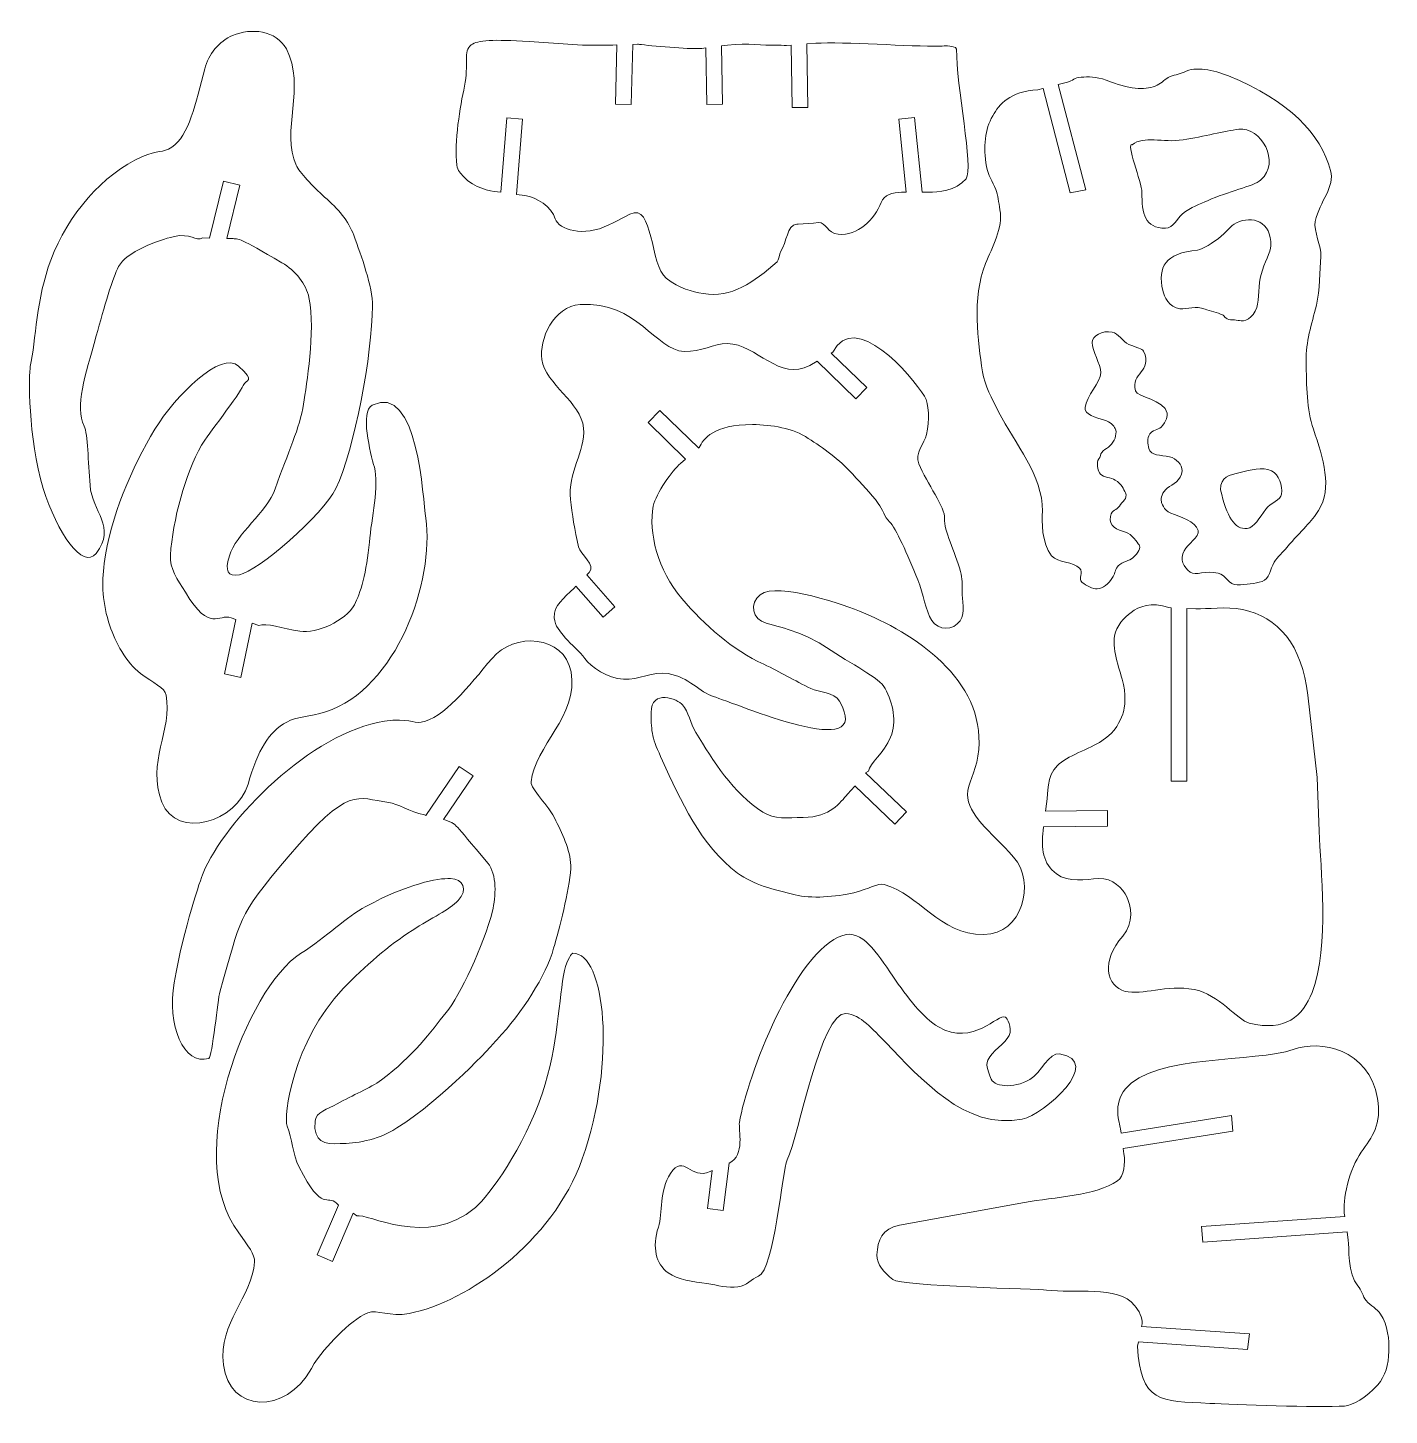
# Model space of a CAD drawing. Header units: centimetres. Extents: x -29.3 to 27.9, y -29.8 to 28.6.
import ezdxf

# ---------------------------------------------------------------- set-up
doc = ezdxf.new("R2010")
doc.units = ezdxf.units.CM
doc.header["$MEASUREMENT"] = 0
doc.layers.add('Layer 1', color=7, linetype='Continuous')

msp = doc.modelspace()

# ---------------------------------------------------------------- linework, layer by layer
at = {"layer": 'Layer 1', "lineweight": 5}
for points, knots in [([(-21.99616, 19.73784), (-22.28927, 19.58286), (-22.49924, 19.95516), (-23.20178, 19.79636), (-23.20178, 19.79636), (-23.90443, 19.6376), (-25.18849, 19.16327), (-25.53286, 18.53199), (-25.53286, 18.53199), (-25.77491, 18.08842), (-26.14165, 16.81835), (-26.46681, 15.62736), (-26.46681, 15.62736), (-26.94591, 13.87257), (-27.38505, 12.70269), (-26.97694, 11.82006), (-26.97694, 11.82006), (-26.83023, 11.50274), (-26.80568, 10.32719), (-26.7318, 9.33894), (-26.7318, 9.33894), (-26.64776, 8.21399), (-25.59869, 7.60781), (-26.47883, 6.47047), (-26.47883, 6.47047), (-27.01969, 5.77156), (-28.12648, 7.3391), (-28.6975, 9.20863), (-28.6975, 9.20863), (-29.34943, 11.34315), (-29.30841, 14.01446), (-29.24143, 14.33367), (-29.24143, 14.33367), (-29.00974, 15.43674), (-28.98211, 17.21768), (-28.38285, 18.80453), (-28.38285, 18.80453), (-27.65504, 20.7317), (-26.206, 22.40772), (-24.53113, 23.15905), (-24.53113, 23.15905), (-23.88552, 23.44862), (-23.67252, 23.29639), (-23.29311, 23.55091), (-23.29311, 23.55091), (-22.57353, 24.03352), (-22.28869, 25.39498), (-21.90868, 26.84771), (-21.90868, 26.84771), (-21.74993, 27.45478), (-21.31334, 28.01352), (-20.73674, 28.25322), (-20.73674, 28.25322), (-19.96236, 28.57507), (-18.90028, 28.47459), (-18.47875, 27.68254), (-18.47875, 27.68254), (-17.64414, 26.11428), (-18.72347, 24.21243), (-18.06464, 22.79051), (-18.06464, 22.79051), (-17.9365, 22.51409), (-17.37166, 21.899), (-16.87004, 21.45788), (-16.87004, 21.45788), (-16.30143, 20.9579), (-15.87042, 20.45377), (-15.64586, 19.84864), (-15.64586, 19.84864), (-15.329, 18.99466), (-14.85337, 17.67944), (-14.85769, 16.869), (-14.85769, 16.869), (-14.86824, 14.8848), (-15.61033, 10.83382), (-16.39377, 9.20789), (-16.39377, 9.20789), (-16.93239, 8.09004), (-19.69743, 5.70736), (-20.45247, 5.57653), (-20.45247, 5.57653), (-20.95094, 5.49005), (-21.06978, 5.70732), (-20.87496, 6.36638), (-20.87496, 6.36638), (-20.59925, 7.29921), (-19.29807, 8.19374), (-18.95019, 9.18539), (-18.95019, 9.18539), (-18.40287, 10.74553), (-17.91197, 11.73368), (-17.76008, 12.75428), (-17.76008, 12.75428), (-17.63336, 13.60571), (-17.24381, 15.74656), (-17.529, 17.2297), (-17.529, 17.2297), (-17.63749, 17.79395), (-18.09804, 18.36299), (-18.66419, 18.69595), (-18.66419, 18.69595), (-20.48875, 19.769), (-20.46793, 19.69481), (-20.77511, 19.70986), (-20.77511, 19.70986), (-20.77511, 19.70986), (-20.97216, 19.71951), (-20.97216, 19.71951), (-20.97216, 19.71951), (-20.97216, 19.71951), (-20.97978, 19.71957), (-20.97978, 19.71957), (-20.97978, 19.71957), (-20.97978, 19.71957), (-20.43101, 21.955), (-20.43101, 21.955), (-20.43101, 21.955), (-20.43101, 21.955), (-21.1217, 22.12455), (-21.1217, 22.12455), (-21.1217, 22.12455), (-21.1217, 22.12455), (-21.71032, 19.72679), (-21.71032, 19.72679), (-21.71032, 19.72679), (-21.71032, 19.72679), (-21.99616, 19.73784), (-21.99616, 19.73784)], [0, 0, 0, 0, 0.03125, 0.03125, 0.03125, 0.03125, 0.0625, 0.0625, 0.0625, 0.0625, 0.09375, 0.09375, 0.09375, 0.09375, 0.125, 0.125, 0.125, 0.125, 0.15625, 0.15625, 0.15625, 0.15625, 0.1875, 0.1875, 0.1875, 0.1875, 0.21875, 0.21875, 0.21875, 0.21875, 0.25, 0.25, 0.25, 0.25, 0.28125, 0.28125, 0.28125, 0.28125, 0.3125, 0.3125, 0.3125, 0.3125, 0.34375, 0.34375, 0.34375, 0.34375, 0.375, 0.375, 0.375, 0.375, 0.40625, 0.40625, 0.40625, 0.40625, 0.4375, 0.4375, 0.4375, 0.4375, 0.46875, 0.46875, 0.46875, 0.46875, 0.5, 0.5, 0.5, 0.5, 0.53125, 0.53125, 0.53125, 0.53125, 0.5625, 0.5625, 0.5625, 0.5625, 0.59375, 0.59375, 0.59375, 0.59375, 0.625, 0.625, 0.625, 0.625, 0.65625, 0.65625, 0.65625, 0.65625, 0.6875, 0.6875, 0.6875, 0.6875, 0.71875, 0.71875, 0.71875, 0.71875, 0.75, 0.75, 0.75, 0.75, 0.78125, 0.78125, 0.78125, 0.78125, 0.8125, 0.8125, 0.8125, 0.8125, 0.84375, 0.84375, 0.84375, 0.84375, 0.875, 0.875, 0.875, 0.875, 0.90625, 0.90625, 0.90625, 0.90625, 0.9375, 0.9375, 0.9375, 0.9375, 0.96875, 0.96875, 0.96875, 0.96875, 1, 1, 1, 1]), ([(-4.75157, 27.84878), (-4.75157, 27.84878), (-4.58242, 27.85358), (-4.58242, 27.85358), (-4.58242, 27.85358), (-4.58242, 27.85358), (-4.64661, 25.36871), (-4.64661, 25.36871), (-4.64661, 25.36871), (-4.64661, 25.36871), (-3.98643, 25.35166), (-3.98643, 25.35166), (-3.98643, 25.35166), (-3.98643, 25.35166), (-3.92133, 27.87234), (-3.92133, 27.87234), (-3.92133, 27.87234), (-3.92133, 27.87234), (-3.71767, 27.87812), (-3.71767, 27.87812), (-3.71767, 27.87812), (-3.66407, 27.87964), (-3.60781, 27.87724), (-3.55396, 27.86976), (-3.55396, 27.86976), (-2.91446, 27.78094), (-1.35697, 27.66208), (-1.01167, 27.70506), (-1.01167, 27.70506), (-1.01167, 27.70506), (-0.8443, 27.72589), (-0.8443, 27.72589), (-0.8443, 27.72589), (-0.8443, 27.72589), (-0.81027, 25.34696), (-0.81027, 25.34696), (-0.81027, 25.34696), (-0.81027, 25.34696), (-0.14993, 25.35641), (-0.14993, 25.35641), (-0.14993, 25.35641), (-0.14993, 25.35641), (-0.18501, 27.80796), (-0.18501, 27.80796), (-0.18501, 27.80796), (-0.18501, 27.80796), (0.06731, 27.83937), (0.06731, 27.83937), (0.06731, 27.83937), (0.93945, 27.94794), (1.5763, 27.81777), (2.09314, 27.84901), (2.09314, 27.84901), (2.2123, 27.85621), (2.44409, 27.82491), (2.53929, 27.83183), (2.53929, 27.83183), (2.53929, 27.83183), (2.74336, 27.84666), (2.74336, 27.84666), (2.74336, 27.84666), (2.74336, 27.84666), (2.78098, 25.21696), (2.78098, 25.21696), (2.78098, 25.21696), (2.78098, 25.21696), (3.44132, 25.22641), (3.44132, 25.22641), (3.44132, 25.22641), (3.44132, 25.22641), (3.40314, 27.89461), (3.40314, 27.89461), (3.40314, 27.89461), (3.40314, 27.89461), (3.77191, 27.92142), (3.77191, 27.92142), (3.77191, 27.92142), (4.91259, 28.00433), (7.79568, 27.77257), (8.99451, 27.80003), (8.99451, 27.80003), (9.11845, 27.80287), (9.2252, 27.82698), (9.30672, 27.81272), (9.30672, 27.81272), (9.41938, 27.79294), (9.6987, 27.78368), (9.69719, 27.6761), (9.69719, 27.6761), (9.67537, 26.17525), (10.41646, 22.64735), (10.09228, 22.22845), (10.09228, 22.22845), (9.67484, 21.68889), (8.88621, 21.66473), (8.53488, 21.66336), (8.53488, 21.66336), (8.53488, 21.66336), (8.2437, 21.66221), (8.2437, 21.66221), (8.2437, 21.66221), (8.2437, 21.66221), (7.92311, 24.79604), (7.92311, 24.79604), (7.92311, 24.79604), (7.92311, 24.79604), (7.26615, 24.72886), (7.26615, 24.72886), (7.26615, 24.72886), (7.26615, 24.72886), (7.58011, 21.6596), (7.58011, 21.6596), (7.58011, 21.6596), (7.58011, 21.6596), (7.37862, 21.65881), (7.37862, 21.65881), (7.37862, 21.65881), (7.01128, 21.65738), (6.64489, 21.54099), (6.52337, 21.23004), (6.52337, 21.23004), (6.24284, 20.51221), (5.5428, 19.81505), (4.71853, 19.89098), (4.71853, 19.89098), (4.25094, 19.93398), (4.21548, 20.40492), (3.88971, 20.38029), (3.88971, 20.38029), (3.88971, 20.38029), (3.68121, 20.36448), (3.68121, 20.36448), (3.68121, 20.36448), (3.68121, 20.36448), (3.03027, 20.31514), (3.03027, 20.31514), (3.03027, 20.31514), (3.03027, 20.31514), (2.97279, 20.31078), (2.97279, 20.31078), (2.97279, 20.31078), (2.55771, 20.2793), (2.56511, 19.5586), (2.30549, 19.17448), (2.30549, 19.17448), (2.22875, 19.06094), (2.23587, 18.81023), (2.14897, 18.73423), (2.14897, 18.73423), (1.16378, 17.87207), (0.23701, 17.19627), (-0.96114, 17.40262), (-0.96114, 17.40262), (-1.42987, 17.48333), (-1.94057, 17.60756), (-2.51218, 18.04625), (-2.51218, 18.04625), (-3.20523, 18.57806), (-3.02941, 21.24853), (-4.03461, 20.73896), (-4.03461, 20.73896), (-4.03461, 20.73896), (-4.22459, 20.64265), (-4.22459, 20.64265), (-4.22459, 20.64265), (-4.22459, 20.64265), (-4.74738, 20.37763), (-4.74738, 20.37763), (-4.74738, 20.37763), (-4.74738, 20.37763), (-4.92226, 20.28898), (-4.92226, 20.28898), (-4.92226, 20.28898), (-5.98893, 19.74827), (-7.03603, 20.0922), (-7.17416, 20.54207), (-7.17416, 20.54207), (-7.33193, 21.05587), (-7.96105, 21.45264), (-8.45602, 21.52039), (-8.45602, 21.52039), (-8.45602, 21.52039), (-8.81168, 21.56907), (-8.81168, 21.56907), (-8.81168, 21.56907), (-8.81168, 21.56907), (-8.55108, 24.7356), (-8.55108, 24.7356), (-8.55108, 24.7356), (-8.55108, 24.7356), (-9.20927, 24.78975), (-9.20927, 24.78975), (-9.20927, 24.78975), (-9.20927, 24.78975), (-9.46695, 21.65875), (-9.46695, 21.65875), (-9.46695, 21.65875), (-9.46695, 21.65875), (-9.60371, 21.67747), (-9.60371, 21.67747), (-9.60371, 21.67747), (-9.92771, 21.72182), (-10.5793, 21.81237), (-11.02581, 22.31356), (-11.02581, 22.31356), (-11.14226, 22.44426), (-11.27915, 22.56844), (-11.30983, 22.79204), (-11.30983, 22.79204), (-11.44279, 23.76118), (-11.16354, 25.28577), (-10.99156, 26.11253), (-10.99156, 26.11253), (-10.7986, 27.03986), (-11.05846, 27.58994), (-10.70693, 27.85371), (-10.70693, 27.85371), (-10.43352, 28.05894), (-9.78993, 28.09112), (-8.27533, 27.99347), (-8.27533, 27.99347), (-8.27533, 27.99347), (-6.03624, 27.84901), (-6.03624, 27.84901), (-6.03624, 27.84901), (-6.03624, 27.84901), (-4.75157, 27.84878), (-4.75157, 27.84878)], [0, 0, 0, 0, 0.01754386, 0.01754386, 0.01754386, 0.01754386, 0.03508772, 0.03508772, 0.03508772, 0.03508772, 0.05263158, 0.05263158, 0.05263158, 0.05263158, 0.07017544, 0.07017544, 0.07017544, 0.07017544, 0.0877193, 0.0877193, 0.0877193, 0.0877193, 0.10526316, 0.10526316, 0.10526316, 0.10526316, 0.12280702, 0.12280702, 0.12280702, 0.12280702, 0.14035088, 0.14035088, 0.14035088, 0.14035088, 0.15789474, 0.15789474, 0.15789474, 0.15789474, 0.1754386, 0.1754386, 0.1754386, 0.1754386, 0.19298246, 0.19298246, 0.19298246, 0.19298246, 0.21052632, 0.21052632, 0.21052632, 0.21052632, 0.22807018, 0.22807018, 0.22807018, 0.22807018, 0.24561404, 0.24561404, 0.24561404, 0.24561404, 0.26315789, 0.26315789, 0.26315789, 0.26315789, 0.28070175, 0.28070175, 0.28070175, 0.28070175, 0.29824561, 0.29824561, 0.29824561, 0.29824561, 0.31578947, 0.31578947, 0.31578947, 0.31578947, 0.33333333, 0.33333333, 0.33333333, 0.33333333, 0.35087719, 0.35087719, 0.35087719, 0.35087719, 0.36842105, 0.36842105, 0.36842105, 0.36842105, 0.38596491, 0.38596491, 0.38596491, 0.38596491, 0.40350877, 0.40350877, 0.40350877, 0.40350877, 0.42105263, 0.42105263, 0.42105263, 0.42105263, 0.43859649, 0.43859649, 0.43859649, 0.43859649, 0.45614035, 0.45614035, 0.45614035, 0.45614035, 0.47368421, 0.47368421, 0.47368421, 0.47368421, 0.49122807, 0.49122807, 0.49122807, 0.49122807, 0.50877193, 0.50877193, 0.50877193, 0.50877193, 0.52631579, 0.52631579, 0.52631579, 0.52631579, 0.54385965, 0.54385965, 0.54385965, 0.54385965, 0.56140351, 0.56140351, 0.56140351, 0.56140351, 0.57894737, 0.57894737, 0.57894737, 0.57894737, 0.59649123, 0.59649123, 0.59649123, 0.59649123, 0.61403509, 0.61403509, 0.61403509, 0.61403509, 0.63157895, 0.63157895, 0.63157895, 0.63157895, 0.64912281, 0.64912281, 0.64912281, 0.64912281, 0.66666667, 0.66666667, 0.66666667, 0.66666667, 0.68421053, 0.68421053, 0.68421053, 0.68421053, 0.70175439, 0.70175439, 0.70175439, 0.70175439, 0.71929825, 0.71929825, 0.71929825, 0.71929825, 0.73684211, 0.73684211, 0.73684211, 0.73684211, 0.75438596, 0.75438596, 0.75438596, 0.75438596, 0.77192982, 0.77192982, 0.77192982, 0.77192982, 0.78947368, 0.78947368, 0.78947368, 0.78947368, 0.80701754, 0.80701754, 0.80701754, 0.80701754, 0.8245614, 0.8245614, 0.8245614, 0.8245614, 0.84210526, 0.84210526, 0.84210526, 0.84210526, 0.85964912, 0.85964912, 0.85964912, 0.85964912, 0.87719298, 0.87719298, 0.87719298, 0.87719298, 0.89473684, 0.89473684, 0.89473684, 0.89473684, 0.9122807, 0.9122807, 0.9122807, 0.9122807, 0.92982456, 0.92982456, 0.92982456, 0.92982456, 0.94736842, 0.94736842, 0.94736842, 0.94736842, 0.96491228, 0.96491228, 0.96491228, 0.96491228, 0.98245614, 0.98245614, 0.98245614, 0.98245614, 1, 1, 1, 1]), ([(13.11564, 25.97116), (13.11564, 25.97116), (13.31591, 26.02226), (13.31591, 26.02226), (13.31591, 26.02226), (13.31591, 26.02226), (13.32929, 26.02567), (13.32929, 26.02567), (13.32929, 26.02567), (13.32929, 26.02567), (14.47082, 21.63314), (14.47082, 21.63314), (14.47082, 21.63314), (14.47082, 21.63314), (15.12076, 21.75778), (15.12076, 21.75778), (15.12076, 21.75778), (15.12076, 21.75778), (13.96916, 26.18894), (13.96916, 26.18894), (13.96916, 26.18894), (13.96916, 26.18894), (14.36008, 26.28868), (14.36008, 26.28868), (14.36008, 26.28868), (14.57851, 26.34441), (14.65153, 26.4863), (14.9298, 26.49705), (14.9298, 26.49705), (15.20814, 26.50781), (15.56664, 26.53491), (15.97885, 26.36931), (15.97885, 26.36931), (16.95441, 25.97721), (17.5808, 25.94869), (18.0465, 26.1225), (18.0465, 26.1225), (18.25825, 26.20156), (18.40787, 26.37999), (18.59303, 26.48406), (18.59303, 26.48406), (18.79061, 26.59516), (19.05259, 26.60822), (19.25624, 26.71259), (19.25624, 26.71259), (19.74868, 26.96516), (20.48499, 26.80465), (21.11751, 26.54991), (21.11751, 26.54991), (23.69351, 25.51254), (24.99568, 24.09239), (25.41388, 22.57467), (25.41388, 22.57467), (25.60949, 21.86489), (24.95954, 21.30474), (24.77128, 20.43138), (24.77128, 20.43138), (24.68574, 20.03435), (25.04454, 19.37169), (25.00818, 18.95383), (25.00818, 18.95383), (24.95628, 18.35873), (24.97227, 17.55302), (24.8187, 16.9126), (24.8187, 16.9126), (24.6212, 16.08927), (24.36899, 15.35284), (24.38422, 14.57707), (24.38422, 14.57707), (24.40558, 13.49154), (24.40778, 12.52928), (24.6909, 11.69885), (24.6909, 11.69885), (25.11796, 10.44609), (25.49592, 9.22991), (24.90605, 8.27586), (24.90605, 8.27586), (24.63006, 7.82948), (24.19436, 7.43901), (23.57699, 6.7276), (23.57699, 6.7276), (23.42161, 6.54857), (23.18122, 6.32549), (23.04516, 6.09942), (23.04516, 6.09942), (22.87015, 5.80856), (22.85939, 5.39577), (22.534, 5.29685), (22.534, 5.29685), (22.2324, 5.2051), (21.86686, 5.15403), (21.48912, 5.15186), (21.48912, 5.15186), (21.13494, 5.14985), (21.02615, 5.55181), (20.69235, 5.64147), (20.69235, 5.64147), (20.16134, 5.78414), (19.7361, 5.51261), (19.51102, 5.68313), (19.51102, 5.68313), (19.23684, 5.8909), (19.06434, 6.22283), (19.25586, 6.5841), (19.25586, 6.5841), (19.40473, 6.86504), (19.91012, 7.16188), (19.84292, 7.4361), (19.84292, 7.4361), (19.74534, 7.8341), (19.09494, 7.99589), (18.70122, 8.16671), (18.70122, 8.16671), (18.37946, 8.30624), (18.3162, 8.59965), (18.30673, 8.64429), (18.30673, 8.64429), (18.27037, 8.81541), (18.33098, 9.03826), (18.55189, 9.21543), (18.55189, 9.21543), (18.77281, 9.39267), (19.15426, 9.52459), (19.17184, 9.9473), (19.17184, 9.9473), (19.18237, 10.20009), (18.93774, 10.46797), (18.64705, 10.53434), (18.64705, 10.53434), (18.27325, 10.6196), (17.85944, 10.56286), (17.77709, 10.88807), (17.77709, 10.88807), (17.75421, 10.9784), (17.7333, 11.08233), (17.73277, 11.1876), (17.73277, 11.1876), (17.73232, 11.29279), (17.75217, 11.39962), (17.81043, 11.49541), (17.81043, 11.49541), (17.90657, 11.65361), (18.1587, 11.65779), (18.29317, 11.7871), (18.29317, 11.7871), (18.51735, 12.00249), (18.56712, 12.28514), (18.5478, 12.37078), (18.5478, 12.37078), (18.42075, 12.93265), (17.28609, 13.04763), (17.21321, 13.30871), (17.21321, 13.30871), (16.99684, 14.08313), (17.95354, 14.09904), (17.55701, 14.97485), (17.55701, 14.97485), (17.49799, 15.1052), (17.27223, 15.10095), (16.93949, 15.26139), (16.93949, 15.26139), (16.66516, 15.39376), (16.48871, 15.7174), (16.23787, 15.77533), (16.23787, 15.77533), (15.82013, 15.87194), (15.3911, 15.61661), (15.3911, 15.33694), (15.3911, 15.33694), (15.3911, 14.97522), (15.75073, 14.46247), (15.75422, 14.06477), (15.75422, 14.06477), (15.7574, 13.69566), (15.14836, 13.0869), (15.09473, 12.61349), (15.09473, 12.61349), (15.05957, 12.30276), (15.54111, 12.19309), (15.91726, 12.07192), (15.91726, 12.07192), (16.14302, 11.99928), (16.30765, 11.84974), (16.36538, 11.72274), (16.36538, 11.72274), (16.4422, 11.55387), (16.38106, 11.27957), (16.20583, 11.06658), (16.20583, 11.06658), (16.06506, 10.89546), (15.75922, 10.78138), (15.74286, 10.5922), (15.74286, 10.5922), (15.73263, 10.47424), (15.61626, 10.40719), (15.61717, 10.30842), (15.61717, 10.30842), (15.61823, 10.18583), (15.60664, 9.94125), (15.74619, 9.8009), (15.74619, 9.8009), (15.86142, 9.6851), (16.20393, 9.65352), (16.36379, 9.55587), (16.36379, 9.55587), (16.63046, 9.39297), (16.7166, 9.17392), (16.79032, 9.01467), (16.79032, 9.01467), (16.9007, 8.77607), (16.6613, 8.65161), (16.54091, 8.46265), (16.54091, 8.46265), (16.42053, 8.27369), (16.21908, 8.34253), (16.16249, 8.02971), (16.16249, 8.02971), (16.08211, 7.58512), (16.45053, 7.47716), (16.78918, 7.37317), (16.78918, 7.37317), (17.07366, 7.28582), (17.28389, 6.92783), (17.36496, 6.82816), (17.36496, 6.82816), (17.44466, 6.73006), (17.34768, 6.49608), (17.10608, 6.29159), (17.10608, 6.29159), (16.95517, 6.16393), (16.67418, 6.11966), (16.48947, 5.94936), (16.48947, 5.94936), (16.37871, 5.84715), (16.35871, 5.64812), (16.27234, 5.4979), (16.27234, 5.4979), (16.07878, 5.16127), (15.85112, 5.00479), (15.60929, 4.98127), (15.60929, 4.98127), (15.42928, 4.96373), (15.1323, 5.12797), (14.97987, 5.25571), (14.97987, 5.25571), (14.77381, 5.42855), (15.04419, 5.65536), (14.8651, 5.8526), (14.8651, 5.8526), (14.6085, 6.13511), (13.95052, 6.05455), (13.68748, 6.37409), (13.68748, 6.37409), (13.24913, 6.90655), (13.29201, 7.84471), (13.29913, 8.24696), (13.29913, 8.24696), (13.32618, 9.76588), (12.16372, 11.05896), (11.4596, 12.42998), (11.4596, 12.42998), (11.17671, 12.98081), (10.88003, 13.52693), (10.78548, 14.11255), (10.78548, 14.11255), (10.58192, 15.37263), (10.33539, 17.20653), (10.9136, 18.66393), (10.9136, 18.66393), (11.1852, 19.34869), (11.65582, 20.16045), (11.51793, 20.92069), (11.51793, 20.92069), (11.45748, 21.25389), (11.43589, 21.52669), (11.33906, 21.77904), (11.33906, 21.77904), (11.21467, 22.1035), (11.01367, 22.39467), (10.95284, 22.73839), (10.95284, 22.73839), (10.80443, 23.57621), (10.88443, 24.30024), (11.21239, 24.87481), (11.21239, 24.87481), (11.49233, 25.36524), (11.92401, 25.88687), (13.11564, 25.97116)], [0, 0, 0, 0, 0.01388889, 0.01388889, 0.01388889, 0.01388889, 0.02777778, 0.02777778, 0.02777778, 0.02777778, 0.04166667, 0.04166667, 0.04166667, 0.04166667, 0.05555556, 0.05555556, 0.05555556, 0.05555556, 0.06944444, 0.06944444, 0.06944444, 0.06944444, 0.08333333, 0.08333333, 0.08333333, 0.08333333, 0.09722222, 0.09722222, 0.09722222, 0.09722222, 0.11111111, 0.11111111, 0.11111111, 0.11111111, 0.125, 0.125, 0.125, 0.125, 0.13888889, 0.13888889, 0.13888889, 0.13888889, 0.15277778, 0.15277778, 0.15277778, 0.15277778, 0.16666667, 0.16666667, 0.16666667, 0.16666667, 0.18055556, 0.18055556, 0.18055556, 0.18055556, 0.19444444, 0.19444444, 0.19444444, 0.19444444, 0.20833333, 0.20833333, 0.20833333, 0.20833333, 0.22222222, 0.22222222, 0.22222222, 0.22222222, 0.23611111, 0.23611111, 0.23611111, 0.23611111, 0.25, 0.25, 0.25, 0.25, 0.26388889, 0.26388889, 0.26388889, 0.26388889, 0.27777778, 0.27777778, 0.27777778, 0.27777778, 0.29166667, 0.29166667, 0.29166667, 0.29166667, 0.30555556, 0.30555556, 0.30555556, 0.30555556, 0.31944444, 0.31944444, 0.31944444, 0.31944444, 0.33333333, 0.33333333, 0.33333333, 0.33333333, 0.34722222, 0.34722222, 0.34722222, 0.34722222, 0.36111111, 0.36111111, 0.36111111, 0.36111111, 0.375, 0.375, 0.375, 0.375, 0.38888889, 0.38888889, 0.38888889, 0.38888889, 0.40277778, 0.40277778, 0.40277778, 0.40277778, 0.41666667, 0.41666667, 0.41666667, 0.41666667, 0.43055556, 0.43055556, 0.43055556, 0.43055556, 0.44444444, 0.44444444, 0.44444444, 0.44444444, 0.45833333, 0.45833333, 0.45833333, 0.45833333, 0.47222222, 0.47222222, 0.47222222, 0.47222222, 0.48611111, 0.48611111, 0.48611111, 0.48611111, 0.5, 0.5, 0.5, 0.5, 0.51388889, 0.51388889, 0.51388889, 0.51388889, 0.52777778, 0.52777778, 0.52777778, 0.52777778, 0.54166667, 0.54166667, 0.54166667, 0.54166667, 0.55555556, 0.55555556, 0.55555556, 0.55555556, 0.56944444, 0.56944444, 0.56944444, 0.56944444, 0.58333333, 0.58333333, 0.58333333, 0.58333333, 0.59722222, 0.59722222, 0.59722222, 0.59722222, 0.61111111, 0.61111111, 0.61111111, 0.61111111, 0.625, 0.625, 0.625, 0.625, 0.63888889, 0.63888889, 0.63888889, 0.63888889, 0.65277778, 0.65277778, 0.65277778, 0.65277778, 0.66666667, 0.66666667, 0.66666667, 0.66666667, 0.68055556, 0.68055556, 0.68055556, 0.68055556, 0.69444444, 0.69444444, 0.69444444, 0.69444444, 0.70833333, 0.70833333, 0.70833333, 0.70833333, 0.72222222, 0.72222222, 0.72222222, 0.72222222, 0.73611111, 0.73611111, 0.73611111, 0.73611111, 0.75, 0.75, 0.75, 0.75, 0.76388889, 0.76388889, 0.76388889, 0.76388889, 0.77777778, 0.77777778, 0.77777778, 0.77777778, 0.79166667, 0.79166667, 0.79166667, 0.79166667, 0.80555556, 0.80555556, 0.80555556, 0.80555556, 0.81944444, 0.81944444, 0.81944444, 0.81944444, 0.83333333, 0.83333333, 0.83333333, 0.83333333, 0.84722222, 0.84722222, 0.84722222, 0.84722222, 0.86111111, 0.86111111, 0.86111111, 0.86111111, 0.875, 0.875, 0.875, 0.875, 0.88888889, 0.88888889, 0.88888889, 0.88888889, 0.90277778, 0.90277778, 0.90277778, 0.90277778, 0.91666667, 0.91666667, 0.91666667, 0.91666667, 0.93055556, 0.93055556, 0.93055556, 0.93055556, 0.94444444, 0.94444444, 0.94444444, 0.94444444, 0.95833333, 0.95833333, 0.95833333, 0.95833333, 0.97222222, 0.97222222, 0.97222222, 0.97222222, 0.98611111, 0.98611111, 0.98611111, 0.98611111, 1, 1, 1, 1]), ([(17.0798, 23.65617), (17.55792, 24.05126), (18.35855, 23.72978), (19.21146, 23.86125), (19.21146, 23.86125), (20.08581, 23.99601), (20.97448, 24.24283), (21.55798, 24.30726), (21.55798, 24.30726), (22.48627, 24.40984), (23.34555, 22.92862), (22.47574, 22.17331), (22.47574, 22.17331), (22.15838, 21.89767), (21.10062, 21.70124), (20.23991, 21.30264), (20.23991, 21.30264), (19.94361, 21.16542), (19.51905, 21.02589), (19.19578, 20.75622), (19.19578, 20.75622), (18.94426, 20.54651), (18.81387, 20.14925), (18.47462, 20.14768), (18.47462, 20.14768), (17.59974, 20.1435), (17.48345, 20.75032), (17.48345, 21.66668), (17.48345, 21.66668), (17.48345, 22.0284), (16.78615, 23.80085), (17.0798, 23.65617)], [0, 0, 0, 0, 0.125, 0.125, 0.125, 0.125, 0.25, 0.25, 0.25, 0.25, 0.375, 0.375, 0.375, 0.375, 0.5, 0.5, 0.5, 0.5, 0.625, 0.625, 0.625, 0.625, 0.75, 0.75, 0.75, 0.75, 0.875, 0.875, 0.875, 0.875, 1, 1, 1, 1]), ([(21.58427, 16.26696), (21.51094, 16.26696), (21.4076, 16.3063), (21.28388, 16.28936), (21.28388, 16.28936), (21.05031, 16.2574), (20.95296, 16.46256), (20.86553, 16.5078), (20.86553, 16.5078), (20.70151, 16.59254), (20.32218, 16.65906), (20.13846, 16.73917), (20.13846, 16.73917), (19.74875, 16.90917), (19.41594, 16.72454), (19.07994, 16.75821), (19.07994, 16.75821), (18.63735, 16.80255), (18.4106, 17.27641), (18.35749, 17.53167), (18.35749, 17.53167), (18.15203, 18.51805), (18.44757, 19.09486), (19.82421, 19.22999), (19.82421, 19.22999), (20.04096, 19.25119), (20.4412, 19.50346), (20.82872, 19.8224), (20.82872, 19.8224), (21.04615, 20.00128), (21.20956, 20.25101), (21.45646, 20.37196), (21.45646, 20.37196), (22.10853, 20.69127), (22.94083, 20.44064), (22.90432, 19.41066), (22.90432, 19.41066), (22.89508, 19.15025), (22.62628, 18.6926), (22.49029, 18.20643), (22.49029, 18.20643), (22.37672, 17.80036), (22.42309, 17.15688), (22.30816, 16.80756), (22.30816, 16.80756), (22.16043, 16.35856), (21.76807, 16.1814), (21.58427, 16.26696)], [0, 0, 0, 0, 0.08333333, 0.08333333, 0.08333333, 0.08333333, 0.16666667, 0.16666667, 0.16666667, 0.16666667, 0.25, 0.25, 0.25, 0.25, 0.33333333, 0.33333333, 0.33333333, 0.33333333, 0.41666667, 0.41666667, 0.41666667, 0.41666667, 0.5, 0.5, 0.5, 0.5, 0.58333333, 0.58333333, 0.58333333, 0.58333333, 0.66666667, 0.66666667, 0.66666667, 0.66666667, 0.75, 0.75, 0.75, 0.75, 0.83333333, 0.83333333, 0.83333333, 0.83333333, 0.91666667, 0.91666667, 0.91666667, 0.91666667, 1, 1, 1, 1]), ([(4.48993, 14.92825), (5.41026, 16.74222), (7.78047, 13.97588), (8.34362, 13.08352), (8.34362, 13.08352), (8.54942, 12.7574), (8.54871, 12.07878), (8.42522, 11.47337), (8.42522, 11.47337), (8.35112, 11.11016), (7.91899, 10.66789), (8.10028, 10.24644), (8.10028, 10.24644), (8.45681, 9.41751), (9.22335, 8.38805), (9.18774, 7.9472), (9.18774, 7.9472), (9.14562, 7.42683), (9.63352, 6.56759), (9.86155, 5.71238), (9.86155, 5.71238), (9.93754, 5.42741), (9.94451, 5.14222), (9.9261, 4.87024), (9.9261, 4.87024), (9.9036, 4.53883), (10.0905, 3.98241), (9.84868, 3.64264), (9.84868, 3.64264), (9.55412, 3.22881), (8.93402, 3.20731), (8.64689, 3.65839), (8.64689, 3.65839), (8.38976, 4.06251), (8.30468, 4.76019), (8.06346, 5.36156), (8.06346, 5.36156), (7.63451, 6.43067), (7.13222, 7.54949), (6.87547, 7.80251), (6.87547, 7.80251), (6.66925, 8.00573), (6.58856, 8.32056), (6.40159, 8.57776), (6.40159, 8.57776), (6.08998, 9.00645), (5.67747, 9.4043), (5.32617, 9.80439), (5.32617, 9.80439), (4.76395, 10.44459), (4.07575, 10.90605), (3.46216, 11.31107), (3.46216, 11.31107), (2.81085, 11.74102), (1.91628, 11.88169), (1.11292, 11.88952), (1.11292, 11.88952), (-0.5194, 11.90542), (-0.95702, 11.27642), (-1.12383, 10.92986), (-1.12383, 10.92986), (-1.12383, 10.92986), (-1.13815, 10.90011), (-1.13815, 10.90011), (-1.13815, 10.90011), (-1.13815, 10.90011), (-1.14386, 10.89538), (-1.14386, 10.89538), (-1.14386, 10.89538), (-1.14386, 10.89538), (-2.77735, 12.48414), (-2.77735, 12.48414), (-2.77735, 12.48414), (-2.77735, 12.48414), (-3.27321, 11.97428), (-3.27321, 11.97428), (-3.27321, 11.97428), (-3.27321, 11.97428), (-1.69444, 10.43873), (-1.69444, 10.43873), (-1.69444, 10.43873), (-1.69444, 10.43873), (-1.91295, 10.25488), (-1.91295, 10.25488), (-1.91295, 10.25488), (-2.24841, 9.97263), (-2.9455, 8.99667), (-3.05344, 8.46323), (-3.05344, 8.46323), (-3.27202, 7.38309), (-2.8676, 5.74493), (-1.86075, 4.58311), (-1.86075, 4.58311), (-0.87503, 3.44561), (0.24743, 2.42735), (1.58854, 1.80963), (1.58854, 1.80963), (2.30712, 1.4786), (2.87177, 1.12591), (3.56558, 0.79249), (3.56558, 0.79249), (3.929, 0.61779), (4.54091, 0.65796), (4.7707, 0.25794), (4.7707, 0.25794), (6.29734, -2.39996), (0.45456, 0.16185), (-0.53888, 0.45929), (-0.53888, 0.45929), (-1.06905, 0.61794), (-1.57869, 1.28143), (-2.42524, 1.41939), (-2.42524, 1.41939), (-3.08549, 1.52698), (-3.6596, 1.1445), (-4.31174, 1.18586), (-4.31174, 1.18586), (-4.96404, 1.22722), (-5.69467, 1.69279), (-5.93453, 2.05115), (-5.93453, 2.05115), (-6.14416, 2.36442), (-6.48758, 2.6128), (-6.75675, 2.93025), (-6.75675, 2.93025), (-6.966, 3.17714), (-7.19601, 3.42314), (-7.21685, 3.76971), (-7.21685, 3.76971), (-7.24829, 4.29097), (-6.81019, 4.58031), (-6.3872, 5.01679), (-6.3872, 5.01679), (-6.3872, 5.01679), (-6.30577, 5.10082), (-6.30577, 5.10082), (-6.30577, 5.10082), (-6.30577, 5.10082), (-5.16701, 3.78879), (-5.16701, 3.78879), (-5.16701, 3.78879), (-5.16701, 3.78879), (-4.66839, 4.22168), (-4.66839, 4.22168), (-4.66839, 4.22168), (-4.66839, 4.22168), (-5.84451, 5.57679), (-5.84451, 5.57679), (-5.84451, 5.57679), (-5.84451, 5.57679), (-5.75191, 5.67234), (-5.75191, 5.67234), (-5.75191, 5.67234), (-5.45614, 5.97756), (-6.11905, 6.4348), (-6.19643, 6.75468), (-6.19643, 6.75468), (-6.3615, 7.43697), (-6.46879, 8.14646), (-6.53538, 8.74096), (-6.53538, 8.74096), (-6.66114, 9.86442), (-5.90195, 10.75792), (-5.98574, 11.74214), (-5.98574, 11.74214), (-6.07961, 12.84387), (-7.58095, 13.56089), (-7.73921, 14.63216), (-7.73921, 14.63216), (-7.85869, 15.44123), (-7.26063, 16.8725), (-6.12741, 16.93961), (-6.12741, 16.93961), (-3.70862, 17.08296), (-2.99049, 15.02053), (-1.75075, 14.96446), (-1.75075, 14.96446), (-1.04966, 14.9328), (-0.51063, 15.30692), (0.05886, 15.29736), (0.05886, 15.29736), (1.28138, 15.27677), (2.26522, 13.6702), (3.52141, 14.38056), (3.52141, 14.38056), (3.52141, 14.38056), (3.8299, 14.55501), (3.8299, 14.55501), (3.8299, 14.55501), (3.8299, 14.55501), (5.45864, 12.96919), (5.45864, 12.96919), (5.45864, 12.96919), (5.45864, 12.96919), (5.91933, 13.44235), (5.91933, 13.44235), (5.91933, 13.44235), (5.91933, 13.44235), (4.42875, 14.89365), (4.42875, 14.89365), (4.42875, 14.89365), (4.42875, 14.89365), (4.48993, 14.92825), (4.48993, 14.92825)], [0, 0, 0, 0, 0.01960784, 0.01960784, 0.01960784, 0.01960784, 0.03921569, 0.03921569, 0.03921569, 0.03921569, 0.05882353, 0.05882353, 0.05882353, 0.05882353, 0.07843137, 0.07843137, 0.07843137, 0.07843137, 0.09803922, 0.09803922, 0.09803922, 0.09803922, 0.11764706, 0.11764706, 0.11764706, 0.11764706, 0.1372549, 0.1372549, 0.1372549, 0.1372549, 0.15686275, 0.15686275, 0.15686275, 0.15686275, 0.17647059, 0.17647059, 0.17647059, 0.17647059, 0.19607843, 0.19607843, 0.19607843, 0.19607843, 0.21568627, 0.21568627, 0.21568627, 0.21568627, 0.23529412, 0.23529412, 0.23529412, 0.23529412, 0.25490196, 0.25490196, 0.25490196, 0.25490196, 0.2745098, 0.2745098, 0.2745098, 0.2745098, 0.29411765, 0.29411765, 0.29411765, 0.29411765, 0.31372549, 0.31372549, 0.31372549, 0.31372549, 0.33333333, 0.33333333, 0.33333333, 0.33333333, 0.35294118, 0.35294118, 0.35294118, 0.35294118, 0.37254902, 0.37254902, 0.37254902, 0.37254902, 0.39215686, 0.39215686, 0.39215686, 0.39215686, 0.41176471, 0.41176471, 0.41176471, 0.41176471, 0.43137255, 0.43137255, 0.43137255, 0.43137255, 0.45098039, 0.45098039, 0.45098039, 0.45098039, 0.47058824, 0.47058824, 0.47058824, 0.47058824, 0.49019608, 0.49019608, 0.49019608, 0.49019608, 0.50980392, 0.50980392, 0.50980392, 0.50980392, 0.52941176, 0.52941176, 0.52941176, 0.52941176, 0.54901961, 0.54901961, 0.54901961, 0.54901961, 0.56862745, 0.56862745, 0.56862745, 0.56862745, 0.58823529, 0.58823529, 0.58823529, 0.58823529, 0.60784314, 0.60784314, 0.60784314, 0.60784314, 0.62745098, 0.62745098, 0.62745098, 0.62745098, 0.64705882, 0.64705882, 0.64705882, 0.64705882, 0.66666667, 0.66666667, 0.66666667, 0.66666667, 0.68627451, 0.68627451, 0.68627451, 0.68627451, 0.70588235, 0.70588235, 0.70588235, 0.70588235, 0.7254902, 0.7254902, 0.7254902, 0.7254902, 0.74509804, 0.74509804, 0.74509804, 0.74509804, 0.76470588, 0.76470588, 0.76470588, 0.76470588, 0.78431373, 0.78431373, 0.78431373, 0.78431373, 0.80392157, 0.80392157, 0.80392157, 0.80392157, 0.82352941, 0.82352941, 0.82352941, 0.82352941, 0.84313725, 0.84313725, 0.84313725, 0.84313725, 0.8627451, 0.8627451, 0.8627451, 0.8627451, 0.88235294, 0.88235294, 0.88235294, 0.88235294, 0.90196078, 0.90196078, 0.90196078, 0.90196078, 0.92156863, 0.92156863, 0.92156863, 0.92156863, 0.94117647, 0.94117647, 0.94117647, 0.94117647, 0.96078431, 0.96078431, 0.96078431, 0.96078431, 0.98039216, 0.98039216, 0.98039216, 0.98039216, 1, 1, 1, 1]), ([(-19.63917, 3.44121), (-19.33352, 3.57046), (-18.63034, 3.30539), (-17.91768, 3.20363), (-17.91768, 3.20363), (-17.18791, 3.09935), (-16.01146, 3.62405), (-15.61981, 4.31525), (-15.61981, 4.31525), (-15.3707, 4.75484), (-15.09856, 5.71443), (-14.99104, 6.94275), (-14.99104, 6.94275), (-14.90547, 7.92133), (-14.57099, 9.3356), (-14.78005, 10.0948), (-14.78005, 10.0948), (-14.94218, 10.68362), (-15.39806, 12.44269), (-14.86915, 12.70754), (-14.86915, 12.70754), (-12.93142, 13.67756), (-12.73799, 8.73539), (-12.62292, 7.9566), (-12.62292, 7.9566), (-12.23581, 5.33577), (-13.83742, 0.77862), (-16.82968, -0.18974), (-16.82968, -0.18974), (-17.5038, -0.40795), (-18.0654, -0.39493), (-18.46584, -0.61586), (-18.46584, -0.61586), (-19.22528, -1.03495), (-19.66741, -1.78196), (-20.08849, -3.22369), (-20.08849, -3.22369), (-20.55364, -4.81641), (-23.07048, -5.59311), (-23.70783, -3.98873), (-23.70783, -3.98873), (-24.37684, -2.30456), (-23.25297, -0.96212), (-23.53344, 0.51811), (-23.53344, 0.51811), (-23.59007, 0.81691), (-24.06821, 1.03707), (-24.60992, 1.42946), (-24.60992, 1.42946), (-25.2219, 1.8727), (-25.66985, 2.76263), (-25.8978, 3.42931), (-25.8978, 3.42931), (-26.21638, 4.36097), (-26.24336, 5.22111), (-26.13692, 6.0421), (-26.13692, 6.0421), (-25.88041, 8.01932), (-24.96722, 10.10008), (-24.00362, 11.69499), (-24.00362, 11.69499), (-23.15234, 13.10404), (-21.21427, 15.0143), (-20.48401, 14.34733), (-20.48401, 14.34733), (-19.73116, 13.6598), (-20.1859, 13.82032), (-20.29622, 13.53363), (-20.29622, 13.53363), (-20.43544, 13.17173), (-21.81199, 11.41764), (-22.04059, 11.02295), (-22.04059, 11.02295), (-22.7355, 9.82301), (-23.25467, 7.8641), (-23.35218, 6.39263), (-23.35218, 6.39263), (-23.39013, 5.81902), (-23.0547, 5.39584), (-22.71819, 4.8368), (-22.71819, 4.8368), (-21.67583, 3.10517), (-21.33877, 3.9595), (-20.7988, 3.76347), (-20.7988, 3.76347), (-20.7988, 3.76347), (-20.60911, 3.6946), (-20.60911, 3.6946), (-20.60911, 3.6946), (-20.60911, 3.6946), (-21.08358, 1.40716), (-21.08358, 1.40716), (-21.08358, 1.40716), (-21.08358, 1.40716), (-20.3872, 1.26267), (-20.3872, 1.26267), (-20.3872, 1.26267), (-20.3872, 1.26267), (-19.91592, 3.53473), (-19.91592, 3.53473), (-19.91592, 3.53473), (-19.91592, 3.53473), (-19.63917, 3.44121), (-19.63917, 3.44121)], [0, 0, 0, 0, 0.03846154, 0.03846154, 0.03846154, 0.03846154, 0.07692308, 0.07692308, 0.07692308, 0.07692308, 0.11538462, 0.11538462, 0.11538462, 0.11538462, 0.15384615, 0.15384615, 0.15384615, 0.15384615, 0.19230769, 0.19230769, 0.19230769, 0.19230769, 0.23076923, 0.23076923, 0.23076923, 0.23076923, 0.26923077, 0.26923077, 0.26923077, 0.26923077, 0.30769231, 0.30769231, 0.30769231, 0.30769231, 0.34615385, 0.34615385, 0.34615385, 0.34615385, 0.38461538, 0.38461538, 0.38461538, 0.38461538, 0.42307692, 0.42307692, 0.42307692, 0.42307692, 0.46153846, 0.46153846, 0.46153846, 0.46153846, 0.5, 0.5, 0.5, 0.5, 0.53846154, 0.53846154, 0.53846154, 0.53846154, 0.57692308, 0.57692308, 0.57692308, 0.57692308, 0.61538462, 0.61538462, 0.61538462, 0.61538462, 0.65384615, 0.65384615, 0.65384615, 0.65384615, 0.69230769, 0.69230769, 0.69230769, 0.69230769, 0.73076923, 0.73076923, 0.73076923, 0.73076923, 0.76923077, 0.76923077, 0.76923077, 0.76923077, 0.80769231, 0.80769231, 0.80769231, 0.80769231, 0.84615385, 0.84615385, 0.84615385, 0.84615385, 0.88461538, 0.88461538, 0.88461538, 0.88461538, 0.92307692, 0.92307692, 0.92307692, 0.92307692, 0.96153846, 0.96153846, 0.96153846, 0.96153846, 1, 1, 1, 1]), ([(20.78712, 9.1513), (21.05637, 8.01806), (21.36851, 7.4632), (21.90656, 7.52412), (21.90656, 7.52412), (22.20695, 7.55809), (22.41392, 7.96386), (22.69567, 8.3379), (22.69567, 8.3379), (22.88841, 8.59383), (23.32418, 8.72134), (23.35638, 8.97033), (23.35638, 8.97033), (23.40259, 9.32749), (23.24653, 9.78261), (22.92712, 9.94588), (22.92712, 9.94588), (22.54658, 10.14052), (22.04815, 9.9738), (21.60829, 9.86891), (21.60829, 9.86891), (21.16842, 9.76402), (20.78712, 9.72094), (20.78712, 9.1513)], [0, 0, 0, 0, 0.16666667, 0.16666667, 0.16666667, 0.16666667, 0.33333333, 0.33333333, 0.33333333, 0.33333333, 0.5, 0.5, 0.5, 0.5, 0.66666667, 0.66666667, 0.66666667, 0.66666667, 0.83333333, 0.83333333, 0.83333333, 0.83333333, 1, 1, 1, 1]), ([(5.99471, -2.67693), (6.03138, -2.35142), (6.65534, -1.91699), (6.92126, -1.25701), (6.92126, -1.25701), (7.18725, -0.59696), (7.0249, 0.15903), (6.69201, 0.79557), (6.69201, 0.79557), (6.45814, 1.24292), (5.25628, 1.82062), (4.22382, 2.51658), (4.22382, 2.51658), (3.40129, 3.07107), (2.46792, 3.34462), (1.6938, 3.53873), (1.6938, 3.53873), (1.09333, 3.68924), (0.97726, 4.37721), (1.44326, 4.73841), (1.44326, 4.73841), (2.17731, 5.30738), (5.03756, 4.28292), (5.77448, 3.97869), (5.77448, 3.97869), (8.17971, 2.98573), (11.05231, 0.9304), (10.58987, -2.05346), (10.58987, -2.05346), (10.4826, -2.74427), (10.16122, -3.21342), (10.1588, -3.66533), (10.1588, -3.66533), (10.15418, -4.52225), (11.08784, -5.16409), (12.08788, -6.29411), (12.08788, -6.29411), (13.04314, -7.37352), (12.45494, -9.54958), (10.83988, -9.54958), (10.83988, -9.54958), (8.93118, -9.54958), (8.14562, -7.84708), (6.65542, -7.45161), (6.65542, -7.45161), (6.3573, -7.37248), (6.03471, -7.63751), (5.38083, -7.79526), (5.38083, -7.79526), (4.63959, -7.974), (3.54531, -8.04582), (2.91142, -7.88568), (2.91142, -7.88568), (2.01684, -7.65976), (1.14538, -7.45669), (0.48922, -6.96805), (0.48922, -6.96805), (-1.06501, -5.81078), (-1.9195, -3.88311), (-2.66786, -2.24287), (-2.66786, -2.24287), (-3.10614, -1.28239), (-3.145, -1.085), (-3.145, -0.21687), (-3.145, -0.21687), (-3.145, 0.79594), (-2.02246, 0.34366), (-1.82344, 0.10811), (-1.82344, 0.10811), (-1.5723, -0.18925), (-1.5007, -0.66669), (-1.26471, -1.0567), (-1.26471, -1.0567), (-0.54734, -2.2422), (0.30186, -3.60202), (1.55403, -4.40885), (1.55403, -4.40885), (2.04215, -4.72338), (2.5815, -4.64387), (3.24174, -4.63014), (3.24174, -4.63014), (4.41147, -4.60581), (4.78696, -4.01251), (5.11529, -3.6454), (5.11529, -3.6454), (5.11529, -3.6454), (5.41094, -3.31483), (5.41094, -3.31483), (5.41094, -3.31483), (5.41094, -3.31483), (5.41815, -3.30576), (5.41815, -3.30576), (5.41815, -3.30576), (5.41815, -3.30576), (7.10172, -4.91099), (7.10172, -4.91099), (7.10172, -4.91099), (7.10172, -4.91099), (7.59253, -4.39629), (7.59253, -4.39629), (7.59253, -4.39629), (7.59253, -4.39629), (5.86694, -2.75099), (5.86694, -2.75099), (5.86694, -2.75099), (5.86694, -2.75099), (5.99471, -2.67693), (5.99471, -2.67693)], [0, 0, 0, 0, 0.03703704, 0.03703704, 0.03703704, 0.03703704, 0.07407407, 0.07407407, 0.07407407, 0.07407407, 0.11111111, 0.11111111, 0.11111111, 0.11111111, 0.14814815, 0.14814815, 0.14814815, 0.14814815, 0.18518519, 0.18518519, 0.18518519, 0.18518519, 0.22222222, 0.22222222, 0.22222222, 0.22222222, 0.25925926, 0.25925926, 0.25925926, 0.25925926, 0.2962963, 0.2962963, 0.2962963, 0.2962963, 0.33333333, 0.33333333, 0.33333333, 0.33333333, 0.37037037, 0.37037037, 0.37037037, 0.37037037, 0.40740741, 0.40740741, 0.40740741, 0.40740741, 0.44444444, 0.44444444, 0.44444444, 0.44444444, 0.48148148, 0.48148148, 0.48148148, 0.48148148, 0.51851852, 0.51851852, 0.51851852, 0.51851852, 0.55555556, 0.55555556, 0.55555556, 0.55555556, 0.59259259, 0.59259259, 0.59259259, 0.59259259, 0.62962963, 0.62962963, 0.62962963, 0.62962963, 0.66666667, 0.66666667, 0.66666667, 0.66666667, 0.7037037, 0.7037037, 0.7037037, 0.7037037, 0.74074074, 0.74074074, 0.74074074, 0.74074074, 0.77777778, 0.77777778, 0.77777778, 0.77777778, 0.81481481, 0.81481481, 0.81481481, 0.81481481, 0.85185185, 0.85185185, 0.85185185, 0.85185185, 0.88888889, 0.88888889, 0.88888889, 0.88888889, 0.92592593, 0.92592593, 0.92592593, 0.92592593, 0.96296296, 0.96296296, 0.96296296, 0.96296296, 1, 1, 1, 1]), ([(18.62152, 4.19564), (18.62152, 4.19564), (18.71715, 4.1913), (18.71715, 4.1913), (18.71715, 4.1913), (18.71715, 4.1913), (18.71715, -3.10795), (18.71715, -3.10795), (18.71715, -3.10795), (18.71715, -3.10795), (19.37755, -3.10795), (19.37755, -3.10795), (19.37755, -3.10795), (19.37755, -3.10795), (19.37755, 4.16134), (19.37755, 4.16134), (19.37755, 4.16134), (19.37755, 4.16134), (19.74671, 4.14458), (19.74671, 4.14458), (19.74671, 4.14458), (20.22809, 4.12274), (21.03266, 4.25291), (21.70662, 4.11718), (21.70662, 4.11718), (23.20963, 3.81444), (24.21603, 2.61782), (24.45763, 0.50627), (24.45763, 0.50627), (24.45763, 0.50627), (24.85348, -2.95309), (24.85348, -2.95309), (24.85348, -2.95309), (24.85348, -2.95309), (24.93492, -5.20896), (24.93492, -5.20896), (24.93492, -5.20896), (24.98894, -6.70466), (25.37993, -10.05061), (24.63589, -11.98567), (24.63589, -11.98567), (24.25361, -12.97974), (23.52449, -13.65346), (21.99785, -13.27502), (21.99785, -13.27502), (21.49707, -13.15086), (20.73182, -12.06197), (19.6758, -11.86391), (19.6758, -11.86391), (18.52712, -11.64852), (17.48367, -12.11983), (16.77668, -11.93998), (16.77668, -11.93998), (15.98847, -11.73938), (15.75225, -10.65541), (16.67584, -9.62162), (16.67584, -9.62162), (17.17988, -9.05736), (17.01267, -8.3104), (16.85312, -7.97288), (16.85312, -7.97288), (16.68402, -7.61496), (16.25606, -7.16955), (15.6655, -7.1986), (15.6655, -7.1986), (15.12579, -7.22518), (14.40826, -7.37778), (13.88999, -7.00053), (13.88999, -7.00053), (13.32663, -6.59036), (13.24188, -5.91952), (13.33595, -5.17282), (13.33595, -5.17282), (13.33595, -5.17282), (13.35439, -5.02646), (13.35439, -5.02646), (13.35439, -5.02646), (13.35439, -5.02646), (16.03933, -4.9978), (16.03933, -4.9978), (16.03933, -4.9978), (16.03933, -4.9978), (16.03351, -4.3375), (16.03351, -4.3375), (16.03351, -4.3375), (16.03351, -4.3375), (13.4377, -4.36517), (13.4377, -4.36517), (13.4377, -4.36517), (13.4377, -4.36517), (13.48853, -3.96172), (13.48853, -3.96172), (13.48853, -3.96172), (13.52792, -3.64904), (13.4786, -2.89476), (13.92931, -2.43795), (13.92931, -2.43795), (14.30566, -2.05651), (15.30792, -1.73751), (15.80066, -1.41349), (15.80066, -1.41349), (16.43402, -0.9969), (16.53705, -0.59487), (16.67599, -0.28937), (16.67599, -0.28937), (16.72433, -0.1829), (16.84835, 0.32783), (16.71077, 0.96459), (16.71077, 0.96459), (16.5844, 1.54946), (16.21901, 2.33143), (16.33757, 3.00291), (16.33757, 3.00291), (16.41174, 3.42323), (16.72751, 3.77987), (17.02767, 3.99429), (17.02767, 3.99429), (17.36382, 4.23439), (17.87126, 4.4624), (18.62152, 4.19564)], [0, 0, 0, 0, 0.03333333, 0.03333333, 0.03333333, 0.03333333, 0.06666667, 0.06666667, 0.06666667, 0.06666667, 0.1, 0.1, 0.1, 0.1, 0.13333333, 0.13333333, 0.13333333, 0.13333333, 0.16666667, 0.16666667, 0.16666667, 0.16666667, 0.2, 0.2, 0.2, 0.2, 0.23333333, 0.23333333, 0.23333333, 0.23333333, 0.26666667, 0.26666667, 0.26666667, 0.26666667, 0.3, 0.3, 0.3, 0.3, 0.33333333, 0.33333333, 0.33333333, 0.33333333, 0.36666667, 0.36666667, 0.36666667, 0.36666667, 0.4, 0.4, 0.4, 0.4, 0.43333333, 0.43333333, 0.43333333, 0.43333333, 0.46666667, 0.46666667, 0.46666667, 0.46666667, 0.5, 0.5, 0.5, 0.5, 0.53333333, 0.53333333, 0.53333333, 0.53333333, 0.56666667, 0.56666667, 0.56666667, 0.56666667, 0.6, 0.6, 0.6, 0.6, 0.63333333, 0.63333333, 0.63333333, 0.63333333, 0.66666667, 0.66666667, 0.66666667, 0.66666667, 0.7, 0.7, 0.7, 0.7, 0.73333333, 0.73333333, 0.73333333, 0.73333333, 0.76666667, 0.76666667, 0.76666667, 0.76666667, 0.8, 0.8, 0.8, 0.8, 0.83333333, 0.83333333, 0.83333333, 0.83333333, 0.86666667, 0.86666667, 0.86666667, 0.86666667, 0.9, 0.9, 0.9, 0.9, 0.93333333, 0.93333333, 0.93333333, 0.93333333, 0.96666667, 0.96666667, 0.96666667, 0.96666667, 1, 1, 1, 1]), ([(-12.67868, -4.52016), (-13.28763, -4.38096), (-13.84146, -4.03947), (-14.17011, -3.99772), (-14.17011, -3.99772), (-15.56801, -3.82003), (-15.80886, -3.23842), (-18.39722, -6.28489), (-18.39722, -6.28489), (-20.64352, -8.92873), (-20.33833, -8.76714), (-21.27846, -11.9729), (-21.27846, -11.9729), (-21.34735, -12.20782), (-21.59766, -14.7162), (-21.73882, -14.76006), (-21.73882, -14.76006), (-22.7986, -15.09022), (-23.50376, -13.33335), (-23.19437, -11.57523), (-23.19437, -11.57523), (-22.77732, -9.20595), (-22.0787, -7.22752), (-21.97777, -6.97642), (-21.97777, -6.97642), (-21.08601, -4.75921), (-17.40372, -1.03474), (-14.35538, -0.5839), (-14.35538, -0.5839), (-13.32376, -0.43125), (-13.17386, -0.68434), (-12.80818, -0.62603), (-12.80818, -0.62603), (-11.89394, -0.48036), (-10.80096, 0.88567), (-9.83445, 2.06083), (-9.83445, 2.06083), (-8.92681, 3.16434), (-6.79148, 3.05459), (-6.51103, 1.48721), (-6.51103, 1.48721), (-6.17958, -0.36515), (-8.05203, -1.621), (-8.18835, -3.13571), (-8.18835, -3.13571), (-8.21554, -3.43859), (-7.45682, -4.09965), (-7.14757, -4.76603), (-7.14757, -4.76603), (-6.84384, -5.42049), (-6.48904, -6.10412), (-6.5261, -6.7689), (-6.5261, -6.7689), (-6.57957, -7.72596), (-7.01753, -9.32273), (-7.24392, -10.12979), (-7.24392, -10.12979), (-7.56676, -11.28089), (-8.5608, -12.81986), (-9.62769, -13.98046), (-9.62769, -13.98046), (-9.81373, -14.18283), (-11.83343, -16.43008), (-13.83727, -17.68511), (-13.83727, -17.68511), (-14.74195, -18.25175), (-15.57771, -18.32011), (-16.21239, -18.34412), (-16.21239, -18.34412), (-16.89695, -18.37005), (-17.3424, -18.28908), (-17.27328, -17.40488), (-17.27328, -17.40488), (-17.24169, -16.99972), (-16.74671, -16.90136), (-16.34151, -16.66887), (-16.34151, -16.66887), (-15.69024, -16.29522), (-14.96468, -16.01897), (-14.48573, -15.66381), (-14.48573, -15.66381), (-13.12822, -14.65702), (-12.41161, -13.6334), (-11.75806, -12.8305), (-11.75806, -12.8305), (-11.19267, -12.13593), (-10.17634, -10.0023), (-9.81572, -8.56188), (-9.81572, -8.56188), (-9.6686, -7.97433), (-9.62108, -7.00685), (-10.0123, -6.54485), (-10.0123, -6.54485), (-11.51909, -4.76543), (-11.33914, -4.92972), (-11.61246, -4.8103), (-11.61246, -4.8103), (-11.61246, -4.8103), (-11.77517, -4.73921), (-11.77517, -4.73921), (-11.77517, -4.73921), (-11.77517, -4.73921), (-11.87031, -4.71983), (-11.87031, -4.71983), (-11.87031, -4.71983), (-11.87031, -4.71983), (-10.62591, -2.88304), (-10.62591, -2.88304), (-10.62591, -2.88304), (-10.62591, -2.88304), (-11.2147, -2.48409), (-11.2147, -2.48409), (-11.2147, -2.48409), (-11.2147, -2.48409), (-12.61542, -4.55161), (-12.61542, -4.55161), (-12.61542, -4.55161), (-12.61542, -4.55161), (-12.67868, -4.52016), (-12.67868, -4.52016)], [0, 0, 0, 0, 0.03333333, 0.03333333, 0.03333333, 0.03333333, 0.06666667, 0.06666667, 0.06666667, 0.06666667, 0.1, 0.1, 0.1, 0.1, 0.13333333, 0.13333333, 0.13333333, 0.13333333, 0.16666667, 0.16666667, 0.16666667, 0.16666667, 0.2, 0.2, 0.2, 0.2, 0.23333333, 0.23333333, 0.23333333, 0.23333333, 0.26666667, 0.26666667, 0.26666667, 0.26666667, 0.3, 0.3, 0.3, 0.3, 0.33333333, 0.33333333, 0.33333333, 0.33333333, 0.36666667, 0.36666667, 0.36666667, 0.36666667, 0.4, 0.4, 0.4, 0.4, 0.43333333, 0.43333333, 0.43333333, 0.43333333, 0.46666667, 0.46666667, 0.46666667, 0.46666667, 0.5, 0.5, 0.5, 0.5, 0.53333333, 0.53333333, 0.53333333, 0.53333333, 0.56666667, 0.56666667, 0.56666667, 0.56666667, 0.6, 0.6, 0.6, 0.6, 0.63333333, 0.63333333, 0.63333333, 0.63333333, 0.66666667, 0.66666667, 0.66666667, 0.66666667, 0.7, 0.7, 0.7, 0.7, 0.73333333, 0.73333333, 0.73333333, 0.73333333, 0.76666667, 0.76666667, 0.76666667, 0.76666667, 0.8, 0.8, 0.8, 0.8, 0.83333333, 0.83333333, 0.83333333, 0.83333333, 0.86666667, 0.86666667, 0.86666667, 0.86666667, 0.9, 0.9, 0.9, 0.9, 0.93333333, 0.93333333, 0.93333333, 0.93333333, 0.96666667, 0.96666667, 0.96666667, 0.96666667, 1, 1, 1, 1]), ([(-15.52145, -21.3841), (-15.09132, -21.22778), (-12.57731, -22.77566), (-10.53509, -21.0261), (-10.53509, -21.0261), (-9.96097, -20.53426), (-8.49086, -18.52156), (-7.71185, -16.20735), (-7.71185, -16.20735), (-7.06149, -14.27553), (-7.02014, -12.15169), (-6.79168, -11.06068), (-6.79168, -11.06068), (-6.68973, -10.57372), (-6.45722, -10.33733), (-6.43664, -10.33685), (-6.43664, -10.33685), (-5.08424, -10.30854), (-4.58362, -14.86379), (-6.04042, -18.98211), (-6.04042, -18.98211), (-7.28427, -22.49845), (-10.87663, -25.00406), (-13.32358, -25.48632), (-13.32358, -25.48632), (-14.11619, -25.64251), (-14.67684, -25.2992), (-15.05172, -25.45709), (-15.05172, -25.45709), (-15.46503, -25.63115), (-15.87237, -25.96849), (-16.32438, -26.42886), (-16.32438, -26.42886), (-16.68653, -26.79771), (-17.11121, -27.21492), (-17.42897, -27.79666), (-17.42897, -27.79666), (-18.50304, -29.7633), (-20.89212, -29.65245), (-21.12578, -27.63987), (-21.12578, -27.63987), (-21.3346, -25.84178), (-19.91948, -24.82196), (-19.81642, -23.31909), (-19.81642, -23.31909), (-19.79559, -23.01579), (-20.08616, -22.61925), (-20.48088, -22.09726), (-20.48088, -22.09726), (-22.88993, -18.91161), (-20.15016, -11.81686), (-17.88337, -10.35411), (-17.88337, -10.35411), (-16.7622, -9.63056), (-15.96132, -8.81019), (-15.14174, -8.37272), (-15.14174, -8.37272), (-13.32128, -7.40107), (-12.13786, -7.17647), (-11.58156, -7.1983), (-11.58156, -7.1983), (-11.03936, -7.21961), (-10.83599, -7.65633), (-11.25493, -8.116), (-11.25493, -8.116), (-11.61452, -8.51069), (-12.39179, -8.85915), (-13.19163, -9.37874), (-13.19163, -9.37874), (-14.16219, -10.00919), (-15.18804, -10.87011), (-16.09144, -11.82399), (-16.09144, -11.82399), (-18.20547, -14.05626), (-18.60625, -17.20939), (-18.44794, -17.60328), (-18.44794, -17.60328), (-18.23137, -18.14217), (-18.22982, -18.75756), (-17.93437, -19.33945), (-17.93437, -19.33945), (-16.95175, -21.27469), (-16.76809, -20.46176), (-16.37332, -20.84493), (-16.37332, -20.84493), (-16.37332, -20.84493), (-16.2917, -20.92416), (-16.2917, -20.92416), (-16.2917, -20.92416), (-16.2917, -20.92416), (-17.18904, -23.02499), (-17.18904, -23.02499), (-17.18904, -23.02499), (-17.18904, -23.02499), (-16.53501, -23.30434), (-16.53501, -23.30434), (-16.53501, -23.30434), (-16.53501, -23.30434), (-15.66432, -21.26591), (-15.66432, -21.26591), (-15.66432, -21.26591), (-15.66432, -21.26591), (-15.52145, -21.3841), (-15.52145, -21.3841)], [0, 0, 0, 0, 0.03846154, 0.03846154, 0.03846154, 0.03846154, 0.07692308, 0.07692308, 0.07692308, 0.07692308, 0.11538462, 0.11538462, 0.11538462, 0.11538462, 0.15384615, 0.15384615, 0.15384615, 0.15384615, 0.19230769, 0.19230769, 0.19230769, 0.19230769, 0.23076923, 0.23076923, 0.23076923, 0.23076923, 0.26923077, 0.26923077, 0.26923077, 0.26923077, 0.30769231, 0.30769231, 0.30769231, 0.30769231, 0.34615385, 0.34615385, 0.34615385, 0.34615385, 0.38461538, 0.38461538, 0.38461538, 0.38461538, 0.42307692, 0.42307692, 0.42307692, 0.42307692, 0.46153846, 0.46153846, 0.46153846, 0.46153846, 0.5, 0.5, 0.5, 0.5, 0.53846154, 0.53846154, 0.53846154, 0.53846154, 0.57692308, 0.57692308, 0.57692308, 0.57692308, 0.61538462, 0.61538462, 0.61538462, 0.61538462, 0.65384615, 0.65384615, 0.65384615, 0.65384615, 0.69230769, 0.69230769, 0.69230769, 0.69230769, 0.73076923, 0.73076923, 0.73076923, 0.73076923, 0.76923077, 0.76923077, 0.76923077, 0.76923077, 0.80769231, 0.80769231, 0.80769231, 0.80769231, 0.84615385, 0.84615385, 0.84615385, 0.84615385, 0.88461538, 0.88461538, 0.88461538, 0.88461538, 0.92307692, 0.92307692, 0.92307692, 0.92307692, 0.96153846, 0.96153846, 0.96153846, 0.96153846, 1, 1, 1, 1]), ([(0.13058, -19.15951), (0.81841, -18.82798), (0.51509, -17.76812), (0.56771, -17.44851), (0.56771, -17.44851), (0.88501, -15.52125), (2.89319, -10.25408), (4.91237, -9.58571), (4.91237, -9.58571), (5.71596, -9.3198), (6.32857, -10.2988), (7.01276, -11.30245), (7.01276, -11.30245), (7.61649, -12.18799), (8.29612, -13.07194), (8.92835, -13.43601), (8.92835, -13.43601), (10.4001, -14.28369), (11.43866, -12.84759), (11.74562, -13.02388), (11.74562, -13.02388), (11.80203, -13.05624), (12.05963, -13.45684), (11.89998, -13.79366), (11.89998, -13.79366), (11.73381, -14.14447), (11.18388, -14.45805), (11.00331, -14.84038), (11.00331, -14.84038), (10.89508, -15.06968), (11.07425, -15.39631), (11.1158, -15.56786), (11.1158, -15.56786), (11.20752, -15.94584), (12.08286, -16.0575), (12.76639, -15.64871), (12.76639, -15.64871), (13.2509, -15.35894), (13.57909, -14.49457), (14.02418, -14.56785), (14.02418, -14.56785), (15.90753, -14.87791), (13.36517, -17.13851), (12.45582, -17.31596), (12.45582, -17.31596), (10.03953, -17.7876), (8.19736, -15.60629), (6.72766, -14.10635), (6.72766, -14.10635), (6.14536, -13.51216), (5.6682, -12.92439), (5.04152, -12.8698), (5.04152, -12.8698), (3.99536, -12.7786), (3.06043, -18.00878), (2.57707, -19.02564), (2.57707, -19.02564), (2.36632, -19.46906), (2.03619, -23.65782), (1.36165, -23.921), (1.36165, -23.921), (1.04986, -24.04263), (0.89155, -24.30795), (0.50307, -24.36702), (0.50307, -24.36702), (0.08222, -24.43105), (-0.35479, -24.29146), (-0.79806, -24.22764), (-0.79806, -24.22764), (-1.37978, -24.1439), (-2.02718, -24.06788), (-2.42904, -23.77352), (-2.42904, -23.77352), (-2.94571, -23.39496), (-3.11563, -22.71689), (-2.84071, -21.85336), (-2.84071, -21.85336), (-2.64984, -21.2536), (-2.81623, -20.32794), (-2.33096, -19.59611), (-2.33096, -19.59611), (-1.76637, -18.74479), (-1.49627, -19.89076), (-0.67073, -19.51996), (-0.67073, -19.51996), (-0.67073, -19.51996), (-0.57526, -19.47708), (-0.57526, -19.47708), (-0.57526, -19.47708), (-0.57526, -19.47708), (-0.77683, -21.07254), (-0.77683, -21.07254), (-0.77683, -21.07254), (-0.77683, -21.07254), (-0.12156, -21.15533), (-0.12156, -21.15533), (-0.12156, -21.15533), (-0.12156, -21.15533), (0.13058, -19.15951), (0.13058, -19.15951)], [0, 0, 0, 0, 0.04, 0.04, 0.04, 0.04, 0.08, 0.08, 0.08, 0.08, 0.12, 0.12, 0.12, 0.12, 0.16, 0.16, 0.16, 0.16, 0.2, 0.2, 0.2, 0.2, 0.24, 0.24, 0.24, 0.24, 0.28, 0.28, 0.28, 0.28, 0.32, 0.32, 0.32, 0.32, 0.36, 0.36, 0.36, 0.36, 0.4, 0.4, 0.4, 0.4, 0.44, 0.44, 0.44, 0.44, 0.48, 0.48, 0.48, 0.48, 0.52, 0.52, 0.52, 0.52, 0.56, 0.56, 0.56, 0.56, 0.6, 0.6, 0.6, 0.6, 0.64, 0.64, 0.64, 0.64, 0.68, 0.68, 0.68, 0.68, 0.72, 0.72, 0.72, 0.72, 0.76, 0.76, 0.76, 0.76, 0.8, 0.8, 0.8, 0.8, 0.84, 0.84, 0.84, 0.84, 0.88, 0.88, 0.88, 0.88, 0.92, 0.92, 0.92, 0.92, 0.96, 0.96, 0.96, 0.96, 1, 1, 1, 1]), ([(17.30161, -26.86228), (17.30161, -26.86228), (17.33827, -26.68027), (17.33827, -26.68027), (17.33827, -26.68027), (17.33827, -26.68027), (21.91572, -26.99734), (21.91572, -26.99734), (21.91572, -26.99734), (21.91572, -26.99734), (22.00407, -26.34146), (22.00407, -26.34146), (22.00407, -26.34146), (22.00407, -26.34146), (17.46977, -26.0274), (17.46977, -26.0274), (17.46977, -26.0274), (17.46977, -26.0274), (17.49123, -25.92084), (17.49123, -25.92084), (17.49123, -25.92084), (17.53875, -25.68487), (17.34939, -25.35827), (17.17599, -25.14359), (17.17599, -25.14359), (16.47646, -24.27753), (14.61808, -24.65809), (13.47243, -24.49932), (13.47243, -24.49932), (13.15571, -24.4554), (7.38085, -24.34802), (7.01037, -24.05242), (7.01037, -24.05242), (6.65699, -23.77043), (6.33393, -23.41769), (6.34712, -23.02329), (6.34712, -23.02329), (6.3679, -22.40367), (6.57474, -21.9082), (7.28999, -21.77786), (7.28999, -21.77786), (7.28999, -21.77786), (12.54596, -20.82019), (12.54596, -20.82019), (12.54596, -20.82019), (13.81434, -20.58903), (15.54244, -20.52965), (16.45779, -19.91019), (16.45779, -19.91019), (16.74686, -19.71451), (16.7859, -19.1677), (16.72994, -18.77326), (16.72994, -18.77326), (16.72994, -18.77326), (16.69829, -18.55003), (16.69829, -18.55003), (16.69829, -18.55003), (16.69829, -18.55003), (21.3089, -17.82346), (21.3089, -17.82346), (21.3089, -17.82346), (21.3089, -17.82346), (21.24842, -17.16442), (21.24842, -17.16442), (21.24842, -17.16442), (21.24842, -17.16442), (16.60556, -17.89609), (16.60556, -17.89609), (16.60556, -17.89609), (16.60556, -17.89609), (16.58038, -17.71849), (16.58038, -17.71849), (16.58038, -17.71849), (16.5428, -17.45343), (16.25267, -16.70577), (16.79053, -16.04227), (16.79053, -16.04227), (17.98479, -14.56912), (22.27297, -14.94541), (23.83813, -14.3813), (23.83813, -14.3813), (24.96888, -13.97379), (27.03159, -14.34646), (27.38728, -16.43999), (27.38728, -16.43999), (27.57311, -17.53398), (27.15782, -18.06211), (26.70234, -18.70834), (26.70234, -18.70834), (26.44907, -19.06782), (26.27499, -19.48062), (26.12957, -20.04527), (26.12957, -20.04527), (25.98988, -20.58732), (25.9572, -21.03292), (25.99205, -21.26956), (25.99205, -21.26956), (25.99205, -21.26956), (26.01135, -21.40058), (26.01135, -21.40058), (26.01135, -21.40058), (26.01135, -21.40058), (19.99394, -21.82255), (19.99394, -21.82255), (19.99394, -21.82255), (19.99394, -21.82255), (20.04014, -22.48132), (20.04014, -22.48132), (20.04014, -22.48132), (20.04014, -22.48132), (26.10786, -22.05588), (26.10786, -22.05588), (26.10786, -22.05588), (26.10786, -22.05588), (26.1596, -22.40721), (26.1596, -22.40721), (26.1596, -22.40721), (26.1975, -22.66452), (26.12323, -23.85361), (26.56236, -24.32094), (26.56236, -24.32094), (26.72418, -24.49315), (26.76375, -24.76982), (26.91079, -24.94318), (26.91079, -24.94318), (27.10067, -25.16708), (27.36776, -25.27827), (27.51635, -25.50746), (27.51635, -25.50746), (27.82611, -25.98516), (27.88088, -26.60421), (27.86817, -27.06852), (27.86817, -27.06852), (27.85293, -27.62579), (27.71231, -28.12367), (27.39763, -28.47987), (27.39763, -28.47987), (26.90777, -29.03449), (26.33489, -29.35038), (26.00685, -29.37486), (26.00685, -29.37486), (24.89932, -29.4573), (21.34324, -29.30423), (20.33474, -29.26263), (20.33474, -29.26263), (18.24406, -29.17628), (17.42337, -29.2235), (17.30161, -26.86228)], [0, 0, 0, 0, 0.02702703, 0.02702703, 0.02702703, 0.02702703, 0.05405405, 0.05405405, 0.05405405, 0.05405405, 0.08108108, 0.08108108, 0.08108108, 0.08108108, 0.10810811, 0.10810811, 0.10810811, 0.10810811, 0.13513514, 0.13513514, 0.13513514, 0.13513514, 0.16216216, 0.16216216, 0.16216216, 0.16216216, 0.18918919, 0.18918919, 0.18918919, 0.18918919, 0.21621622, 0.21621622, 0.21621622, 0.21621622, 0.24324324, 0.24324324, 0.24324324, 0.24324324, 0.27027027, 0.27027027, 0.27027027, 0.27027027, 0.2972973, 0.2972973, 0.2972973, 0.2972973, 0.32432432, 0.32432432, 0.32432432, 0.32432432, 0.35135135, 0.35135135, 0.35135135, 0.35135135, 0.37837838, 0.37837838, 0.37837838, 0.37837838, 0.40540541, 0.40540541, 0.40540541, 0.40540541, 0.43243243, 0.43243243, 0.43243243, 0.43243243, 0.45945946, 0.45945946, 0.45945946, 0.45945946, 0.48648649, 0.48648649, 0.48648649, 0.48648649, 0.51351351, 0.51351351, 0.51351351, 0.51351351, 0.54054054, 0.54054054, 0.54054054, 0.54054054, 0.56756757, 0.56756757, 0.56756757, 0.56756757, 0.59459459, 0.59459459, 0.59459459, 0.59459459, 0.62162162, 0.62162162, 0.62162162, 0.62162162, 0.64864865, 0.64864865, 0.64864865, 0.64864865, 0.67567568, 0.67567568, 0.67567568, 0.67567568, 0.7027027, 0.7027027, 0.7027027, 0.7027027, 0.72972973, 0.72972973, 0.72972973, 0.72972973, 0.75675676, 0.75675676, 0.75675676, 0.75675676, 0.78378378, 0.78378378, 0.78378378, 0.78378378, 0.81081081, 0.81081081, 0.81081081, 0.81081081, 0.83783784, 0.83783784, 0.83783784, 0.83783784, 0.86486486, 0.86486486, 0.86486486, 0.86486486, 0.89189189, 0.89189189, 0.89189189, 0.89189189, 0.91891892, 0.91891892, 0.91891892, 0.91891892, 0.94594595, 0.94594595, 0.94594595, 0.94594595, 0.97297297, 0.97297297, 0.97297297, 0.97297297, 1, 1, 1, 1])]:
    msp.add_open_spline(points, degree=3, knots=knots, dxfattribs=at)

doc.saveas('drawing.dxf')
